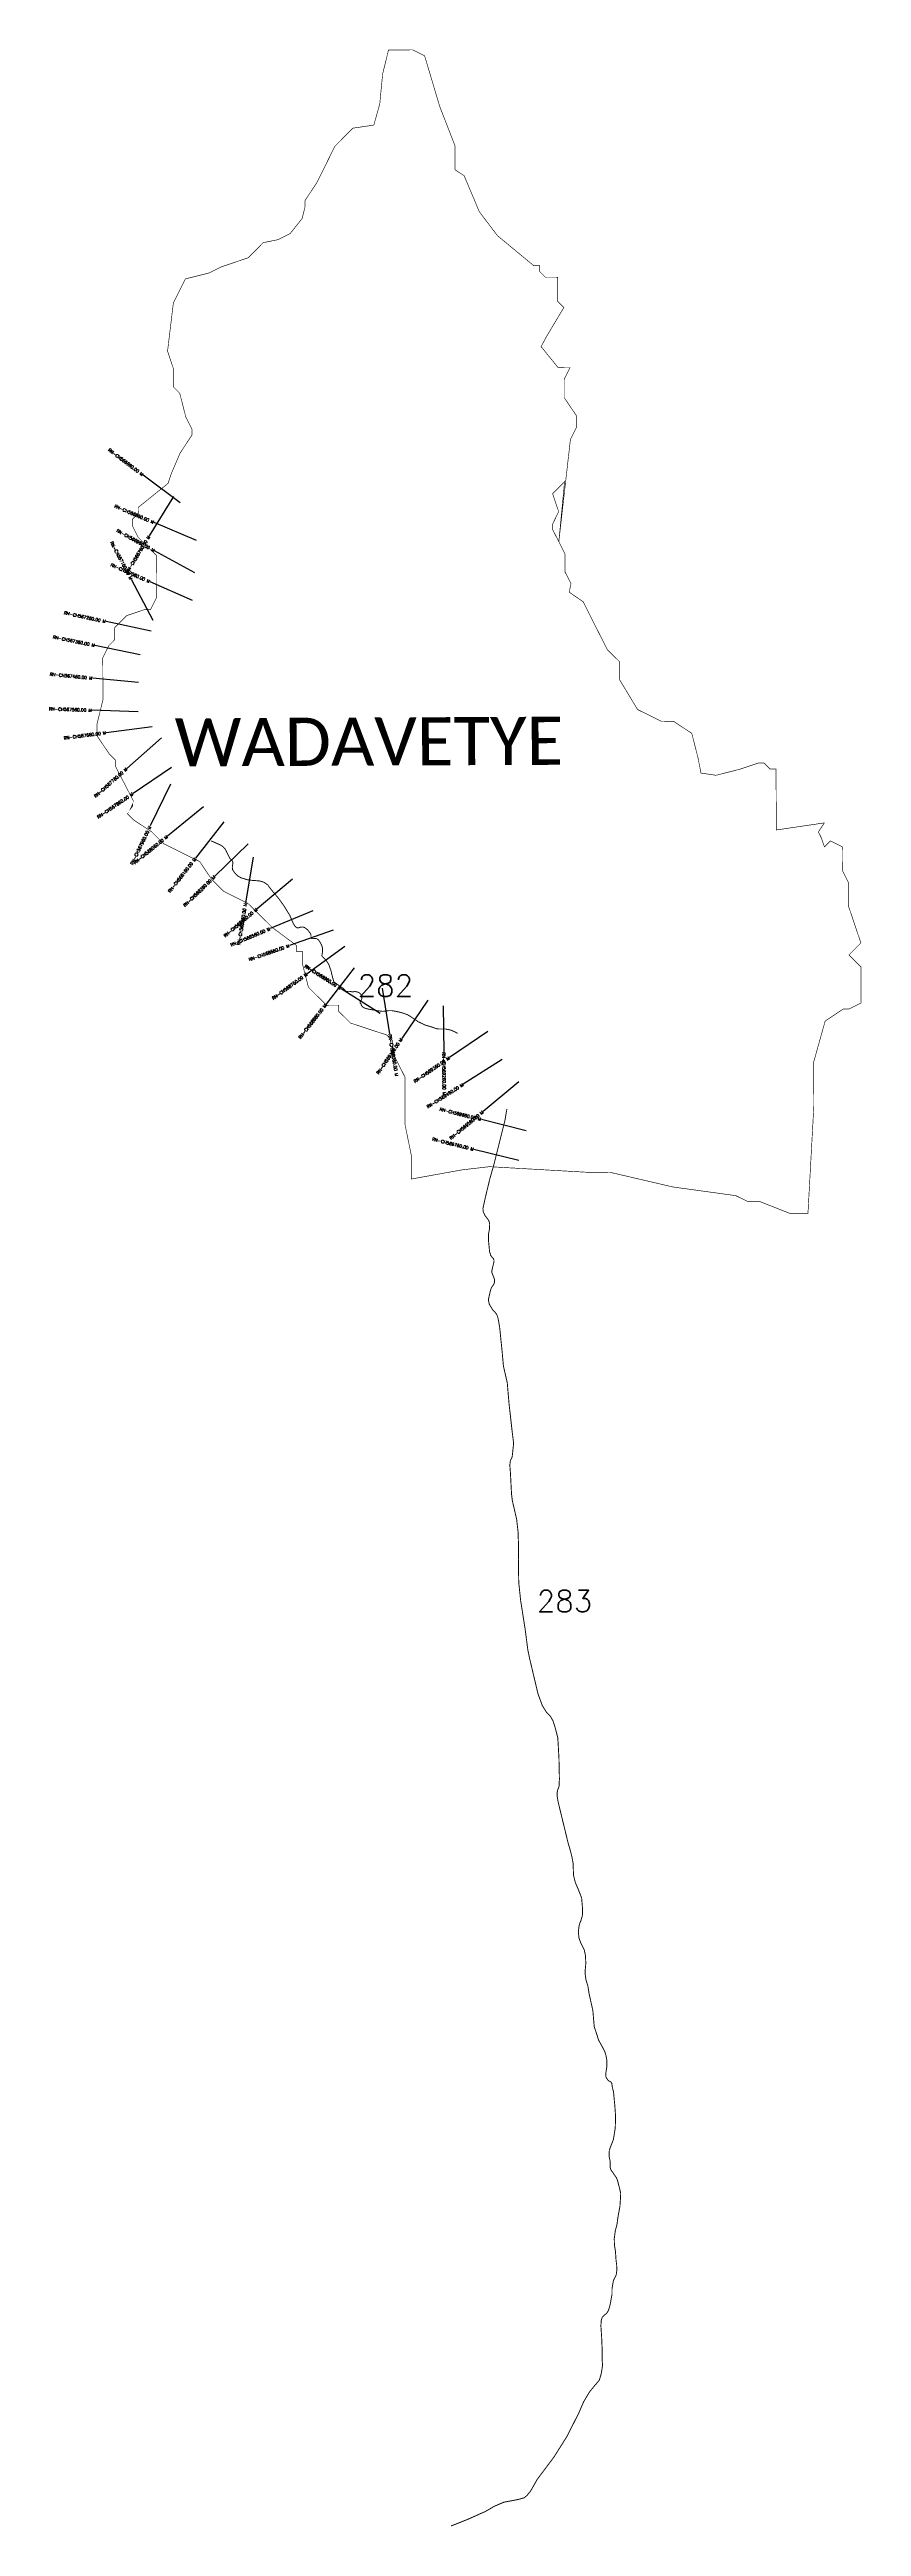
# Model space of a CAD drawing. Header units: metres. Extents: x 320421 to 323054, y 1841156 to 1849189.
import ezdxf
from ezdxf.enums import TextEntityAlignment as Align

# ---------------------------------------------------------------- set-up
doc = ezdxf.new("R2010")
doc.units = ezdxf.units.M
for name, color, linetype in [('CS', 134, 'Continuous'), ('CSMark', 6, 'Continuous'), ('NATURALLY PROTECTED', 3, 'Continuous'), ('VILLAGE NAME', 250, 'Continuous')]:
    doc.layers.add(name, color=color, linetype=linetype)
doc.styles.get("Standard").update_dxf_attribs({"font": 'simplex.shx'})

msp = doc.modelspace()

# ---------------------------------------------------------------- linework, layer by layer
at = {"color": 6, "const_width": 2, "flags": 128}
msp.add_lwpolyline([(320861.5005093078, 1848445.037813099), (320939.12731947, 1848464.532273305), (320978.0156789899, 1848484.154235379), (321065.5325675029, 1848513.74044077), (321113.9956983717, 1848562.617315295), (321162.682654739, 1848572.581806957), (321201.5416763989, 1848592.232858545), (321240.3058631529, 1848641.068507712), (321249.1977041471, 1848677.344765872), (321249.8683744851, 1848680.080915825), (321249.7855512501, 1848699.566445116), (321279.547007857, 1848744.599799041), (321288.5082643002, 1848758.159465772), (321346.4389474223, 1848875.262559676), (321404.6179760763, 1848933.938279394), (321472.7320343603, 1848943.985345946), (321491.9277444156, 1849012.252914856), (321501.2711239029, 1849109.692821328), (321520.3963949127, 1849187.65921018), (321598.3385120768, 1849187.990503119), (321637.3338423467, 1849168.69958564), (321686.7368699683, 1849003.323403198), (321735.97425112, 1848876.918279337), (321736.3052957141, 1848799.034589547), (321765.601806042, 1848779.673233022), (321814.8270513497, 1848662.996391137), (321873.5854701297, 1848585.361046879), (321990.8542105034, 1848488.459305175), (322010.3105261073, 1848488.542004237), (322010.3932251694, 1848469.085688633), (322029.9909155553, 1848449.653893063), (322068.9035467631, 1848449.819291187), (322069.2345913572, 1848371.935601397), (322088.8322817429, 1848352.503805827), (322030.8186512133, 1848254.915454901), (322015.1521196972, 1848225.567603924), (322070.1452744228, 1848157.682420257), (322109.1163330048, 1848157.848066727), (322089.8256638708, 1848118.794309083), (322089.8256638707, 1848060.366934897), (322129.2349861425, 1848002.104958836), (322129.4006326123, 1847963.133900253), (322110.1099634782, 1847924.080142609), (322090.7608566784, 1847753.307909292), (322087.5938039148, 1847725.355989906), (322082.8549799848, 1847683.531860544), (322072.9188648319, 1847595.837240181), (322072.7400498259, 1847594.259046509), (322072.6886735913, 1847593.805607784), (322072.6076475703, 1847593.090484615), (322072.5866125836, 1847592.904833066), (322072.5813915315, 1847592.858752865), (322072.5762841714, 1847592.813676092), (322072.5754927128, 1847592.8066908), (322072.5762814644, 1847592.81492938), (322072.5778158561, 1847592.830956236), (322072.5826217281, 1847592.881153987), (322072.5901035228, 1847592.959301986), (322072.8568529152, 1847595.745522669), (322073.063234002, 1847597.901191132), (322073.8839338765, 1847606.473472943), (322074.7670455611, 1847615.697651558), (322076.9643253013, 1847638.648430201), (322080.9902207959, 1847680.699259981), (322091.2330380003, 1847787.686379571), (322052.4276258881, 1847748.549674519), (322072.1322870239, 1847690.204999396), (322052.8416178898, 1847651.151241751), (322052.924316952, 1847631.694926148), (322092.2266684736, 1847553.918455453), (322092.4750140056, 1847495.491081267), (322112.0969760793, 1847456.602721747), (322106.2219291686, 1847429.191862654), (322151.3163801933, 1847398.340994031), (322229.8624075169, 1847242.846231672), (322268.9988642232, 1847204.099246933), (322269.2472097551, 1847145.671872747), (322328.0885759428, 1847048.521785511), (322406.1963395767, 1847009.882019869), (322445.1089707845, 1847010.047417993), (322503.7019914403, 1846971.324704943), (322523.5477790125, 1846893.523962561), (322533.5002497972, 1846842.625011786), (322582.1942850433, 1846835.344809734), (322660.0244894581, 1846855.132294105), (322718.3691645819, 1846874.836955241), (322737.8839075601, 1846874.919902649), (322757.4229222261, 1846855.546286107), (322776.9376652042, 1846855.629233514), (322777.7774886792, 1846658.046937455), (322933.4500813798, 1846681.009200145), (322914.1180627146, 1846651.683600303), (322923.9289195787, 1846632.26863423), (322933.7813743195, 1846603.067082981), (322953.2131698899, 1846622.664773366), (322992.2671758796, 1846603.315676858), (322992.5982204737, 1846525.431987068), (323012.2201825474, 1846486.543627548), (323012.5512271415, 1846408.659937758), (323052.0192251329, 1846291.912408482), (323013.2135646752, 1846252.834130805), (323052.350269727, 1846214.028718692), (323052.8469607909, 1846097.17397032), (323013.9588496166, 1846077.493580873), (322994.5025340127, 1846077.41088181), (322936.1821305768, 1846038.249656725), (322897.8491378405, 1845901.714767251), (322898.5114753742, 1845745.888960297), (322880.4041065256, 1845414.698083377), (322821.9767323397, 1845414.449737845), (322724.4126531019, 1845453.006804426), (322685.5000218941, 1845452.841406301), (322646.4462642499, 1845472.132075435), (322441.797068146, 1845500.476428994), (322237.06517298, 1845548.277098156), (322164.432267446, 1845547.968372019), (321847.4469218745, 1845566.136121473), (321758.0903920202, 1845555.688549868), (321594.3883286224, 1845526.088733356), (321594.0572840283, 1845603.972423145), (321574.1869764227, 1845701.288156851), (321573.5246388889, 1845857.113963805), (321534.2222873673, 1845934.890434499), (321534.0604509838, 1845972.965107562), (321534.056889243, 1845973.803065707), (321514.5176262315, 1845993.235109623), (321397.4972313897, 1846031.709477141), (321358.3607746834, 1846070.456461879), (321358.2778272758, 1846089.971204857), (321319.3067686937, 1846089.805558388), (321260.6310489758, 1846147.984587042), (321240.8436887778, 1846225.785577769), (321240.6780423081, 1846264.756636351), (321221.1632993299, 1846264.673688944), (321221.0806002677, 1846284.130004548), (321144.1604908184, 1846341.325187195), (321064.6751548423, 1846419.837158364), (320986.6258185826, 1846458.477172352), (320947.4893618763, 1846497.22415709), (320908.2699577623, 1846555.485884806), (320791.1666155129, 1846613.474995302), (320752.0301588066, 1846652.22198004), (320693.4371381509, 1846690.94469309), (320673.8981234848, 1846710.318309632), (320693.1887926189, 1846749.372067276), (320693.188792619, 1846768.887162823), (320634.2647273691, 1846865.978470116), (320634.2647273691, 1846885.493213095), (320614.6427652953, 1846904.866829636), (320575.4233611813, 1846963.128557352), (320575.2577147115, 1847002.099615934), (320594.4414130956, 1847080.066253132), (320593.861774624, 1847216.435744482), (320613.1524437581, 1847255.489502126), (320632.5260602999, 1847275.028516792), (320632.3604138301, 1847313.999575374), (320671.1658259423, 1847353.136280426), (320729.5105010661, 1847372.840941562), (320748.96681667, 1847372.923640624), (320766.3730312258, 1847408.056154808), (320768.3159131783, 1847411.977646614), (320767.7365230523, 1847548.28871059), (320709.0608033344, 1847606.467739244), (320689.3804138865, 1847645.355850418), (320689.2977148243, 1847664.812166022), (320708.7295103948, 1847684.409856408), (320708.6468113326, 1847703.866172011), (320805.6848616467, 1847782.192943318), (320815.2887225099, 1847811.477193629), (320844.2125903671, 1847879.78611207), (320882.9353034172, 1847938.379132725), (320882.852604355, 1847957.835448329), (320863.2306422813, 1847996.723807849), (320843.3848547091, 1848074.524550231), (320823.8455916975, 1848093.956594147), (320823.5972461656, 1848152.383968333), (320803.8925850297, 1848210.728643457), (320822.6865630999, 1848366.637149473), (320861.3265770879, 1848444.686485733)], dxfattribs=at)
at = {"layer": 'CS'}
for p, q in [((320844.5491085197, 1847718.896125167), (320724.4749740423, 1847808.79719429)), ((320823.0569385886, 1847739.637146201), (320744.801222075, 1847611.668232659)), ((320898.2277721317, 1847596.451678642), (320760.0333382827, 1847654.780903334)), ((320892.8393314831, 1847491.696415761), (320761.1126759686, 1847563.446595042)), ((320756.9225434478, 1847337.483444095), (320686.5788373923, 1847469.966511007)), ((320884.3404411145, 1847402.169610951), (320747.066410306, 1847462.633157535)), ((320715.4405194403, 1847226.357457126), (320568.4662619078, 1847256.333574666)), ((320751.0534873587, 1847302.476542455), (320604.3307299736, 1847333.660391885)), ((320709.9256112517, 1847135.902455182), (320560.6016733277, 1847150.127839636)), ((320708.5505716054, 1847040.910063575), (320558.6412713756, 1847046.125588917)), ((320753.9630451254, 1846992.901428109), (320605.2091914946, 1846973.606583461)), ((320784.6329205532, 1846957.041913996), (320672.1878506134, 1846857.763989731)), ((320816.6603112405, 1846860.540889436), (320692.3890668912, 1846776.536973885)), ((320813.2713762734, 1846806.131183919), (320747.9666640476, 1846671.093061297)), ((320919.9635008778, 1846732.924479822), (320803.6465339373, 1846638.212478461)), ((320986.7335066866, 1846684.592606056), (320894.4619260204, 1846566.330374547)), ((321064.7811280674, 1846612.796000405), (320957.2233837986, 1846508.242991611)), ((321081.7054013314, 1846569.665515487), (321057.056454095, 1846421.704610514)), ((321209.0984764308, 1846499.014033112), (321094.3266970414, 1846402.435367477)), ((321275.3127387893, 1846396.372267221), (321137.0015472069, 1846338.320443105)), ((321340.7348760601, 1846332.735182307), (321199.1490608121, 1846283.202799762)), ((321378.2806944143, 1846279.916821765), (321256.7834186679, 1846191.948577573)), ((321409.2941550798, 1846210.658573544), (321317.1451480603, 1846092.300808673)), ((321493.7244196361, 1846063.332237696), (321366.886204177, 1846143.407621548)), ((321499.2828304013, 1846144.826842125), (321524.0850233731, 1845996.891548081)), ((321647.5915664118, 1846105.753948941), (321563.0098865902, 1845981.875220183)), ((321697.7904918895, 1846087.621479888), (321699.4977336434, 1845937.631195784)), ((321841.9724473254, 1846004.753316236), (321718.2214130586, 1845919.984916947)), ((321889.3836303945, 1845914.074346693), (321762.8137945398, 1845833.575423398)), ((321942.866399725, 1845841.189936591), (321827.4283831976, 1845745.408600517)), ((321966.8493658798, 1845682.673775643), (321821.3426977672, 1845719.112896581)), ((321942.5566188981, 1845585.669330375), (321797.0499506824, 1845622.108450902))]:
    msp.add_line(p, q, dxfattribs=at)
at = {"layer": 'NATURALLY PROTECTED', "const_width": 3, "flags": 128}
for points in [[(320945.1001558746, 1846622.79758461), (320946.7092905067, 1846621.881598089), (320955.6288538763, 1846618.049856264), (320965.4091527094, 1846613.826699951), (320973.5457926385, 1846609.994958126), (320983.1925621977, 1846604.413917267), (320989.6865038648, 1846597.766934098), (320994.4599352469, 1846589.320621473), (321000.6541565293, 1846576.700594364), (321005.8185693106, 1846566.456129469), (321009.2605505227, 1846562.311256054), (321014.581547992, 1846556.83733916), (321015.6872472315, 1846552.813127354), (321015.1396811443, 1846546.791818772), (321013.8091916162, 1846537.294867259), (321014.6852973559, 1846529.036904462), (321021.4453369285, 1846519.15207002), (321031.0844213499, 1846509.267235579), (321041.5996115107, 1846503.26123042), (321060.7577000707, 1846497.121614601), (321073.5265569698, 1846494.994438725), (321093.7403913719, 1846493.446438571), (321102.1277589304, 1846492.695982223), (321116.0234491985, 1846488.81715294), (321128.7923060976, 1846479.808145202), (321139.558223888, 1846465.168654775), (321164.2524937835, 1846435.822574296), (321180.7774619131, 1846412.925121072), (321187.4116573498, 1846402.039089573), (321200.7165526293, 1846380.308816694), (321211.4824704194, 1846354.658513007), (321216.9907931294, 1846346.1498095), (321222.1225440739, 1846341.26978316), (321227.8815944134, 1846340.393956457), (321235.0172451089, 1846342.896654805), (321241.0260624356, 1846343.522329392), (321247.6602578724, 1846342.020828102), (321257.8690031526, 1846334.589250178), (321263.2514817267, 1846327.206525491), (321266.0921008849, 1846324.058140387), (321268.3083025752, 1846319.57953462), (321268.9509722462, 1846316.024431605), (321268.9999650013, 1846312.529953692), (321269.3448355721, 1846309.675865195), (321270.0336160713, 1846307.707020893), (321271.6590227726, 1846305.984208555), (321274.760936625, 1846305.492144628), (321279.4383037814, 1846306.033650385), (321283.6238221013, 1846306.329124179), (321287.3664843402, 1846305.492144628), (321291.2071320896, 1846303.178973296), (321296.0362807228, 1846297.99758723), (321299.483065146, 1846292.140496154), (321303.3784695039, 1846284.987322821), (321305.7916028571, 1846277.506303067), (321306.4323512436, 1846273.559785564), (321306.5322580384, 1846265.234134548), (321305.6475065185, 1846258.481793193), (321304.5629414087, 1846252.46225039), (321304.5629414087, 1846249.804163434), (321305.7445313865, 1846247.196106902), (321310.0280352169, 1846243.209565061), (321316.5863399151, 1846237.238875495), (321320.3280415118, 1846232.071027073), (321323.8785752991, 1846226.445841724), (321326.9804891515, 1846221.277993302), (321330.2841378783, 1846211.46437864), (321333.6819295464, 1846202.408872037), (321337.4284343542, 1846185.951805765), (321340.7781939094, 1846174.076349073), (321342.4535540081, 1846167.423479971), (321344.6207629432, 1846164.519361052), (321347.3845307207, 1846162.43691826), (321351.4711028882, 1846160.074305097), (321354.9678407087, 1846156.727564081), (321357.4299668173, 1846155.447962433), (321360.7778050878, 1846153.380823064), (321365.4551722442, 1846149.739196847), (321370.0979562792, 1846146.719125064), (321375.3670790668, 1846142.880320121), (321378.420000164, 1846139.28754714), (321381.3739751088, 1846135.793069227), (321382.7035039944, 1846135.005531506), (321386.7410834066, 1846134.562909409), (321392.0755298677, 1846134.74066456), (321396.4089870955, 1846134.543485833), (321400.2986276, 1846133.608799809), (321403.4994876051, 1846132.968998985), (321406.4044697945, 1846132.870703918), (321409.3584447393, 1846133.854831772), (321412.5103119893, 1846133.953126839), (321418.0522571783, 1846132.962524459), (321422.5326926715, 1846131.732364641), (321426.5212793287, 1846129.419193309), (321430.017056507, 1846125.580388365), (321432.6761142783, 1846121.446109628), (321433.9624142625, 1846116.801520574), (321434.0114070176, 1846112.273472976), (321432.6328853769, 1846107.056771317), (321429.5780429949, 1846102.217946502), (321428.59338468, 1846101.085493158), (321428.0515824463, 1846099.51100631), (321428.59338468, 1846097.148393147), (321430.6116940651, 1846095.426169402), (321431.5982736644, 1846093.104169172), (321431.8441980825, 1846091.037029803), (321432.3860003163, 1846088.723858471), (321434.0603997728, 1846086.460128968), (321440.2190772916, 1846081.767863864), (321447.4454790285, 1846078.928147686), (321457.0007278943, 1846076.724642499), (321470.2180137382, 1846074.567603073), (321484.2299417196, 1846071.951894829), (321501.3159249282, 1846069.835902223), (321509.9828393838, 1846070.573998114), (321517.9100593004, 1846071.903041592), (321530.6078286725, 1846072.204401318), (321545.5333274418, 1846069.675804869), (321562.6087435856, 1846065.630403707), (321581.0751697197, 1846059.308912585), (321589.7094223385, 1846054.451252787), (321604.7021660657, 1846044.223268502), (321615.9666571882, 1846036.53212097), (321639.0787492841, 1846025.569572354), (321661.5279982215, 1846018.751308559), (321671.2621862261, 1846015.239761442), (321677.8464282655, 1846013.33683958), (321685.1444275029, 1846012.544004521), (321691.4106969546, 1846012.544004521), (321705.3726715389, 1846012.702924689), (321722.4279141952, 1846009.134872623), (321736.3101554717, 1846003.029395211), (321744.5093578775, 1845998.177808904)], [(321904.1546679527, 1845752.950927573), (321898.0362009643, 1845716.62700024), (321862.4991618979, 1845574.722473606), (321849.1769750579, 1845527.956976949), (321834.8605234804, 1845468.712715554), (321826.4126354597, 1845430.065685102), (321827.7287153538, 1845419.775309935), (321833.6376258854, 1845406.943977863), (321841.3813631308, 1845396.963791321), (321846.4756490271, 1845389.223790553), (321848.3095150985, 1845379.447257263), (321847.902202781, 1845365.189763833), (321844.6417829559, 1845347.87747162), (321844.2344706384, 1845328.528058292), (321846.635115642, 1845305.867808134), (321847.8378397496, 1845292.008203716), (321851.0550306732, 1845280.182188854), (321854.5815484039, 1845273.532851312), (321860.5922870149, 1845267.604540457), (321862.4357595089, 1845263.438477686), (321862.1955989443, 1845257.189972123), (321860.3521264505, 1845249.338727237), (321855.060908891, 1845227.590796561), (321855.2213361479, 1845223.344685113), (321857.9457175929, 1845216.455201539), (321861.8795476413, 1845206.803450011), (321864.0438746495, 1845200.474307177), (321864.2840352142, 1845192.543602207), (321861.5596537692, 1845184.372162613), (321853.7794121182, 1845173.357817793), (321850.8936427738, 1845164.705497543), (321844.9616768278, 1845138.722050097), (321844.8002889284, 1845130.916126888), (321847.1240825517, 1845120.3414612), (321857.4019940746, 1845103.019162902), (321865.6087608886, 1845093.995440333), (321871.3543622363, 1845087.022376523), (321875.8684202087, 1845073.281667935), (321880.7926724255, 1845044.364671909), (321888.8169172101, 1844965.876943965), (321892.9227022228, 1844919.651187285), (321905.4389102079, 1844865.098013809), (321910.9981469574, 1844799.362157853), (321921.6747250177, 1844703.479146054), (321925.9985758229, 1844669.102359371), (321921.2789404073, 1844624.393407405), (321915.5342997019, 1844612.908776607), (321913.6879452811, 1844598.347569078), (321915.9310449545, 1844568.504127332), (321919.2145201938, 1844504.722989441), (321922.0868405466, 1844481.753139252), (321928.4635838582, 1844454.799101596), (321935.8499621832, 1844422.805528838), (321940.3745872205, 1844382.486305064), (321942.015364198, 1844333.881454611), (321941.4005531524, 1844291.838829905), (321942.6301752433, 1844217.276430108), (321948.9829024984, 1844157.497137482), (321963.3598745381, 1844066.3399406), (321971.9922058724, 1843999.526959063), (321977.9424240211, 1843970.814793475), (321986.3547682783, 1843935.540402141), (322004.8327221195, 1843857.289877262), (322019.2317889311, 1843817.974204919), (322032.9795402916, 1843796.235103141), (322045.0855540325, 1843783.72455437), (322053.9080925339, 1843768.753685964), (322061.9102425468, 1843742.912678076), (322069.3177550015, 1843713.688436391), (322073.0114244853, 1843647.856051149), (322074.4495059461, 1843580.302030755), (322073.2179625709, 1843555.897190309), (322069.1169807696, 1843545.769855464), (322067.0650489055, 1843536.131052986), (322067.4752431497, 1843523.005424306), (322070.5531409459, 1843504.957979169), (322086.1482073694, 1843440.897848095), (322102.0156276613, 1843375.718964203), (322109.9615683138, 1843348.029022146), (322115.5015922181, 1843326.085089929), (322118.7850674574, 1843306.806896381), (322120.2385191945, 1843268.54657167), (322126.1887373432, 1843244.346561663), (322135.6270475324, 1843222.402629447), (322146.5168881742, 1843194.629270036), (322149.1845917259, 1843163.456196219), (322149.5947859701, 1843140.486934623), (322144.6695731112, 1843122.387693283), (322139.5407040933, 1843110.082563544), (322137.89320262, 1843101.229533008), (322135.8412707562, 1843084.207417249), (322138.0987800634, 1843064.314143792), (322144.059565277, 1843048.025415178), (322155.1396130858, 1843026.081482962), (322159.0378993705, 1843007.623788354), (322160.0744323674, 1842981.300722623), (322157.8178837024, 1842957.920622964), (322158.2280779466, 1842946.435992166), (322160.8986634251, 1842927.925912762), (322166.8488815738, 1842909.057968684), (322170.5560000492, 1842885.402995993), (322177.9423783745, 1842851.564183509), (322182.8791189405, 1842830.365998895), (322184.9310508046, 1842805.755739418), (322187.393176913, 1842777.4538233), (322193.3501195574, 1842759.740699108), (322201.5568863714, 1842733.490030343), (322212.6369341802, 1842713.596756885), (322221.0646487134, 1842697.74535303), (322225.5787066859, 1842683.594394971), (322228.6566044818, 1842666.162029743), (322228.4548696076, 1842648.478923805), (322225.7871660559, 1842632.277306987), (322224.5565833228, 1842619.972177249), (322225.7977331208, 1842613.133312691), (322231.9535287127, 1842603.084260743), (322241.1862614587, 1842597.751606222), (322244.2641592547, 1842593.855119143), (322246.1114743177, 1842580.730079057), (322250.0097606023, 1842565.143542148), (322254.3307294808, 1842519.110255449), (322256.587278146, 1842486.501602783), (322255.5651547829, 1842449.069428724), (322249.6149366341, 1842411.5389596), (322243.0489467978, 1842394.722262873), (322236.4829569612, 1842377.084478613), (322235.4387388264, 1842365.916510964), (322236.054510514, 1842354.227049728), (322239.337025111, 1842339.050173696), (322239.1324083101, 1842320.593067682), (322241.8097182842, 1842312.326275987), (322250.6322567858, 1842299.611485371), (322259.4547952874, 1842287.306355632), (322262.5326930833, 1842279.923042352), (322268.2869402114, 1842257.498818072), (322273.2111924281, 1842237.195295144), (322272.3908039394, 1842220.378009825), (322270.7519482467, 1842194.647657461), (322264.1859584101, 1842158.757597624), (322261.1080606141, 1842135.788336028), (322255.5680367096, 1842114.459483721), (322252.2855221126, 1842089.133494895), (322252.9012938002, 1842069.445640469), (322256.1838083974, 1842048.731868071), (322258.0282415335, 1842021.358752046), (322260.0801733976, 1842004.746885758), (322260.9005618863, 1841989.160348849), (322258.8486300222, 1841973.368981502), (322256.5920813572, 1841967.216416633), (322251.0520574527, 1841957.577025562), (322248.7916662187, 1841950.123669689), (322245.097996735, 1841927.769488002), (322245.097996735, 1841909.516623833), (322238.9402798584, 1841875.384103334), (322233.6048727549, 1841857.131239165), (322228.270426294, 1841848.312935628), (322220.4738537245, 1841841.954951727), (322212.6763205127, 1841833.546309067), (322210.2141944044, 1841824.31775606), (322208.9643988262, 1841806.784152798), (322211.4265249345, 1841770.894092961), (322213.0653806275, 1841731.644343058), (322213.2699974283, 1841693.908454901), (322214.3977914398, 1841678.905213868), (322210.458197538, 1841653.310826536), (322203.8922077016, 1841630.669411361), (322187.4777134316, 1841611.637249776), (322172.376417129, 1841592.933523204), (322153.3095895836, 1841561.339016646), (322136.8950953136, 1841523.275870662), (322098.4549953422, 1841447.708742248), (322056.0743408268, 1841380.361906665), (322001.857613045, 1841308.062647777), (321982.1260210566, 1841272.881254171), (321969.9133760251, 1841257.345336279), (321960.0648715917, 1841249.142112651), (321938.0690458002, 1841243.235579745), (321894.0783548597, 1841235.031767524), (321863.3666218572, 1841221.829621726), (321834.0756787552, 1841204.795734104), (321775.4937925513, 1841178.712814404), (321722.9204828545, 1841157.897316197)]]:
    msp.add_lwpolyline(points, dxfattribs=at)

# ---------------------------------------------------------------- texts
at = {"char_height": 70, "attachment_point": 1}
for s, insert in [('282', (321420.3838766516, 1846188.369743935)), ('283', (322000.9628416976, 1844192.297687668))]:
    msp.add_mtext_dynamic_manual_height_columns(s, width=95.17246124148369, gutter_width=1, heights=[0], dxfattribs=dict(at, insert=insert))
at = {"layer": 'CSMark'}
for s, rotation, p in [('RN-CH566660.00 M', 323.1773237792963, (320723.6744798124, 1847809.396534751)), ('RN-CH566860.00 M', 337.1163229881234, (320759.1120420571, 1847655.169764832)), ('RN-CH567160.00 M', 297.9666819174164, (320686.1098793519, 1847470.849731453)), ('RN-CH566960.00 M', 331.4233161648894, (320760.2344982651, 1847563.924929571)), ('RN-CH566760.00 M', 58.55332582520872, (320744.2795172982, 1847610.815106569)), ('RN-CH567060.00 M', 336.228488587229, (320746.1512501006, 1847463.036247846)), ('RN-CH567260.00 M', 348.0011341002345, (320603.3525782577, 1847333.868284215)), ('RN-CH567360.00 M', 348.4723513517436, (320567.4864335242, 1847256.53341545)), ('RN-CH567460.00 M', 354.5581252773201, (320559.6061804082, 1847150.222675532)), ('RN-CH567560.00 M', 358.0074144344354, (320557.6418760407, 1847046.160359086)), ('RN-CH567660.00 M', 7.390565179808047, (320604.217499137, 1846973.477951163)), ('RN-CH567760.00 M', 41.44133356563034, (320671.4382168138, 1846857.102136903)), ('RN-CH567860.00 M', 34.05760300452033, (320691.5605919289, 1846775.976947782)), ('RN-CH567960.00 M', 64.19149436044056, (320747.5312992994, 1846670.192807147)), ('RN-CH568060.00 M', 39.1544735194558, (320802.871087491, 1846637.581065119)), ('RN-CH568160.00 M', 52.03762503666624, (320893.8467821493, 1846565.54195967)), ('RN-CH568260.00 M', 44.18840914775068, (320956.5063321702, 1846507.545971553)), ('RN-CH568460.00 M', 40.08008898348736, (321093.5615518455, 1846401.791509706)), ('RN-CH568360.00 M', 80.54189902237589, (321056.8921277801, 1846420.718204481)), ('RN-CH568560.00 M', 22.7687145987911, (321136.0794725964, 1846337.933430945)), ('RN-CH568660.00 M', 19.28187926844631, (321198.2051553772, 1846282.872583878)), ('RN-CH568960.00 M', 327.7350011046129, (321366.0406160739, 1846143.941457441)), ('RN-CH568760.00 M', 35.90584299144254, (321255.9734368296, 1846191.362122612)), ('RN-CH568860.00 M', 52.09698563270997, (321316.5308213469, 1846091.511756907)), ('RN-CH569160.00 M', 55.67559547998412, (321562.4460087247, 1845981.049361991)), ('RN-CH569360.00 M', 34.41080960509505, (321717.3964061635, 1845919.419794285)), ('RN-CH569460.00 M', 32.45652398556446, (321761.9699956342, 1845833.038763909)), ('RN-CH569660.00 M', 345.9406131644951, (321820.3726533132, 1845719.355824054)), ('RN-CH569560.00 M', 39.68320373508354, (321826.6587964207, 1845744.770058276)), ('RN-CH569760.00 M', 345.9406133265303, (321796.0799062277, 1845622.351378373))]:
    msp.add_text(s, height=10, rotation=rotation, dxfattribs=at).set_placement(p, align=Align.MIDDLE_RIGHT)
for s, rotation, p in [('RN-CH569060.00 M', 279.5174483643896, (321524.2503713262, 1845995.905312788)), ('RN-CH569260.00 M', 270.6521323942197, (321699.5091152551, 1845936.631260557))]:
    msp.add_text(s, height=10, rotation=rotation, dxfattribs=at).set_placement(p, align=Align.MIDDLE_LEFT)
at = {"layer": 'VILLAGE NAME', "insert": (320826.7131433105, 1847020.149447297), "char_height": 155.9893812134608, "attachment_point": 1, "rotation": 0.2435342226010066}
msp.add_mtext_dynamic_manual_height_columns('{\\fCalibri|b0|i0|c0|p34;WADAVETYE}', width=1946.694514950073, gutter_width=779.9469060673039, heights=[0], dxfattribs=at)

doc.saveas('drawing.dxf')
